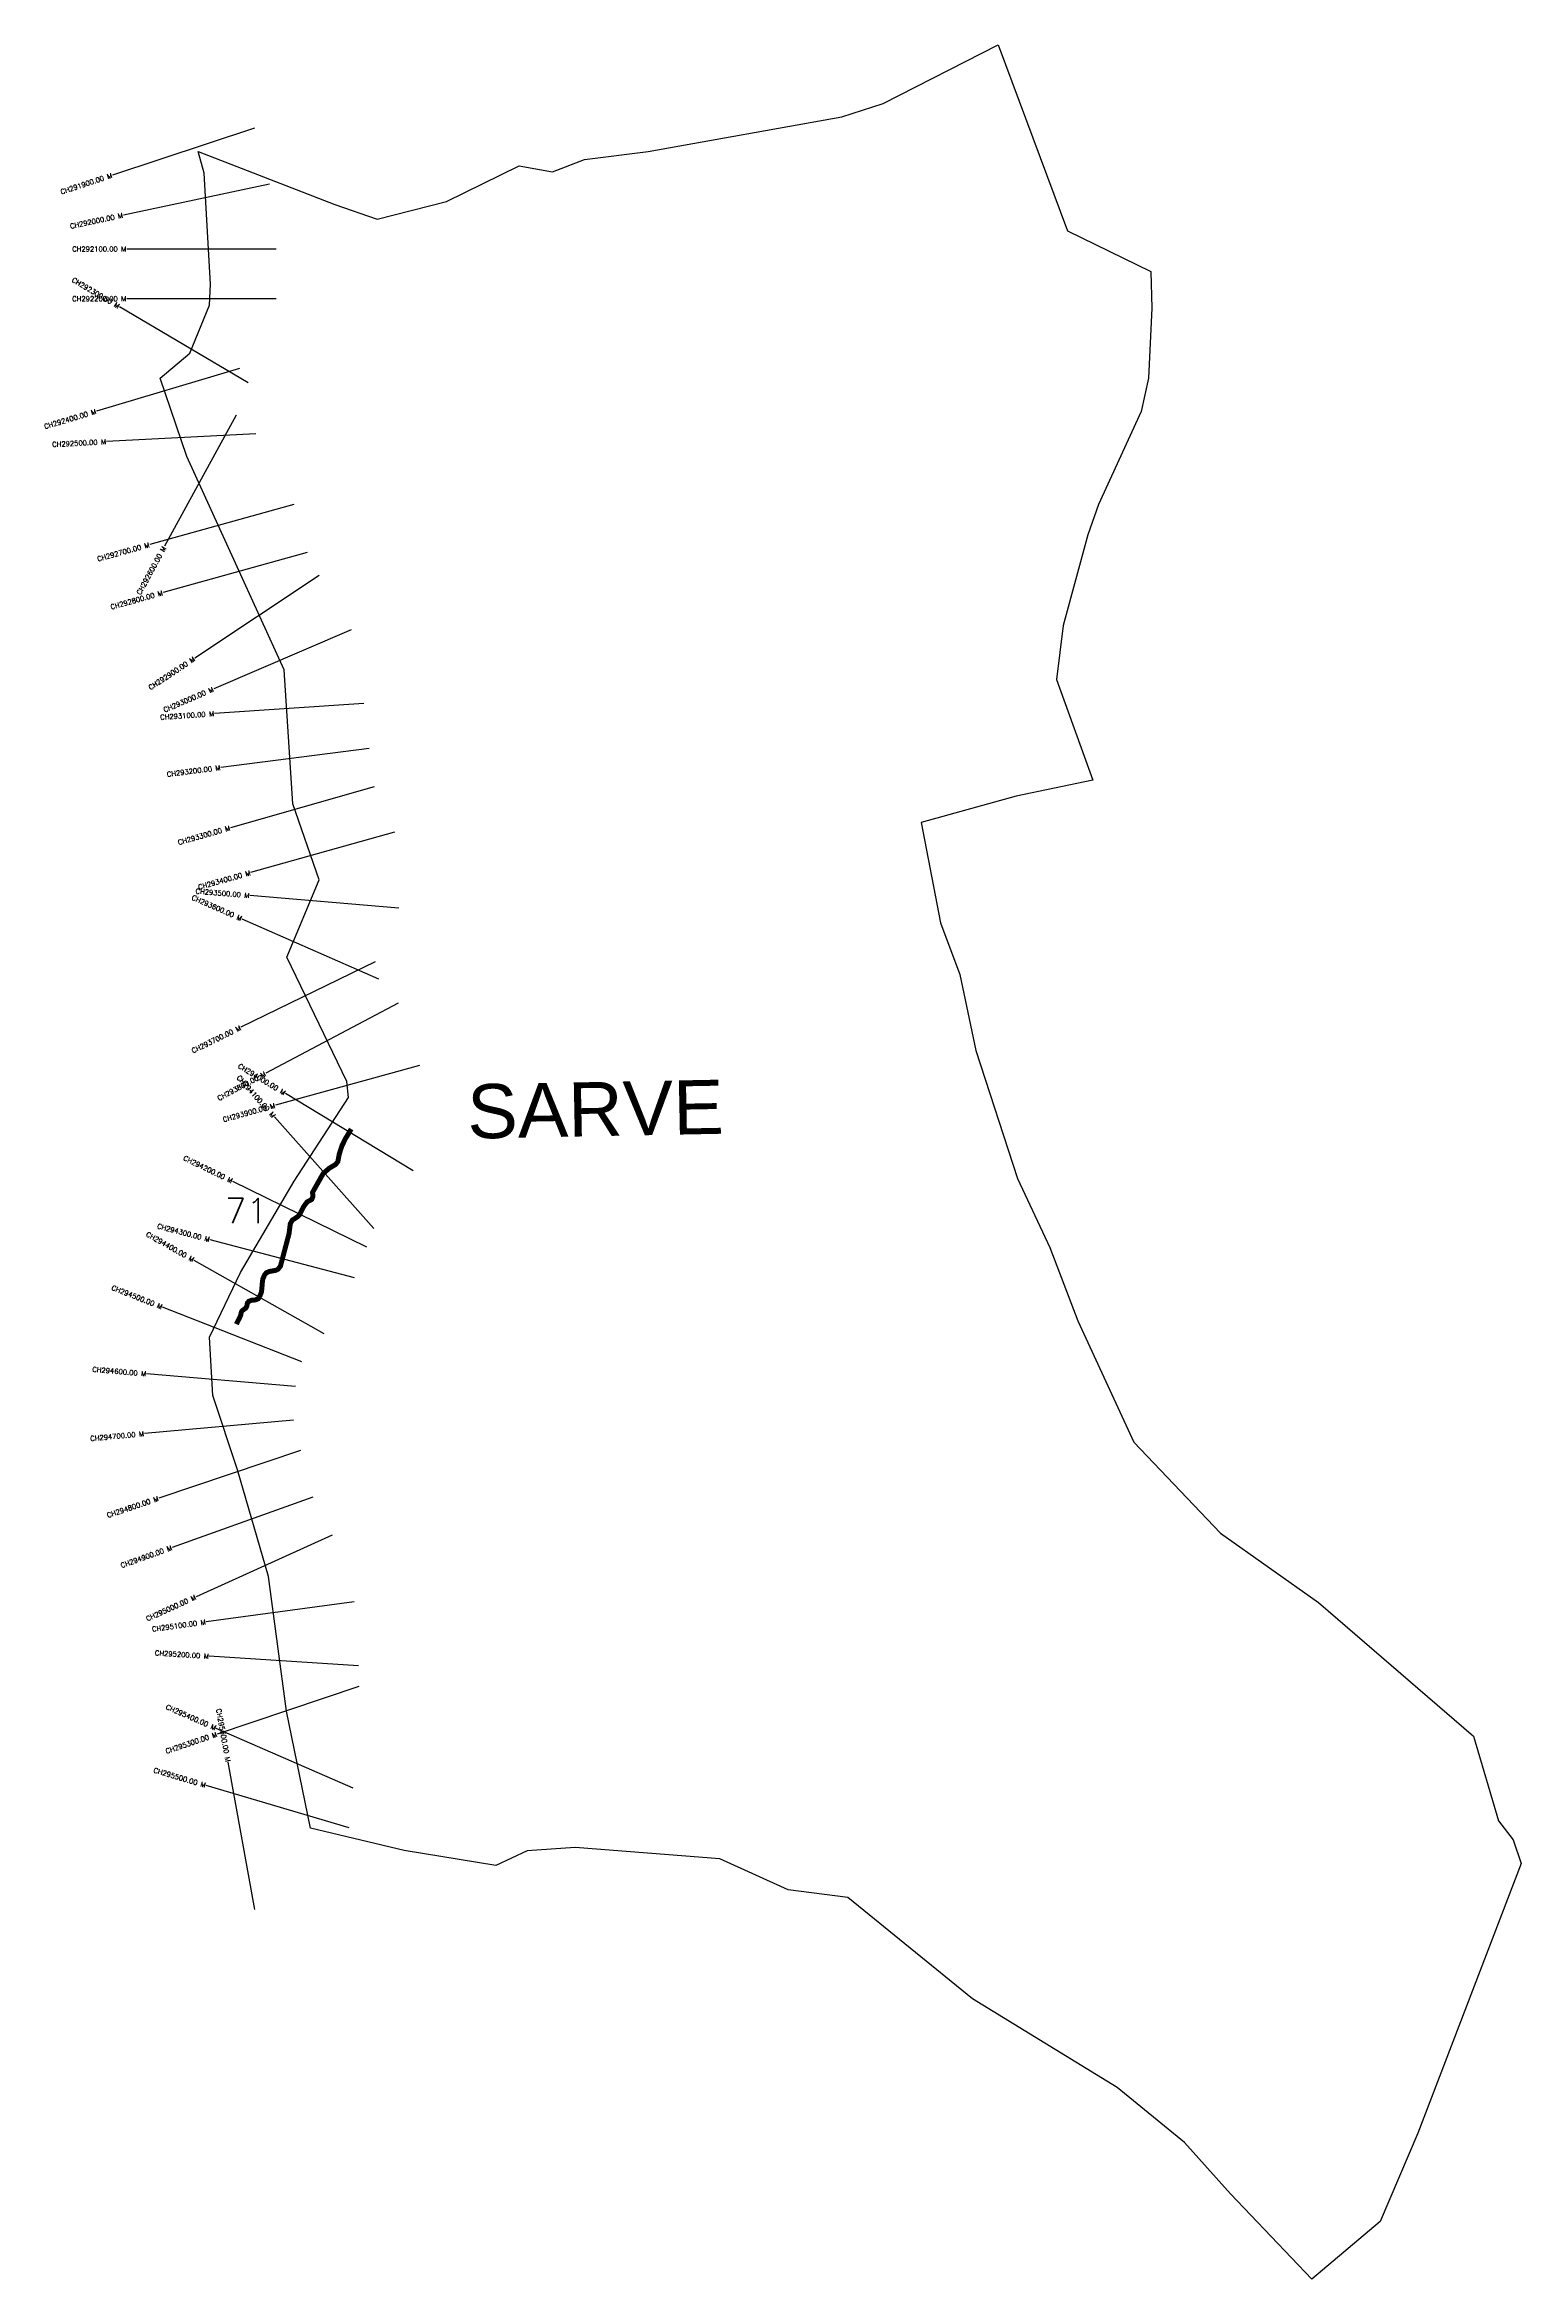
# Model space of a CAD drawing. Header units: metres. Extents: x 281925 to 284889, y 2016393 to 2020881.
import ezdxf
from ezdxf.enums import TextEntityAlignment as Align

# ---------------------------------------------------------------- set-up
doc = ezdxf.new("R2010")
doc.units = ezdxf.units.M
doc.header["$MEASUREMENT"] = 0
for name, color, linetype in [('CS', 134, 'Continuous'), ('CSMark', 6, 'Continuous'), ('UNPROTECTED', 10, 'Continuous'), ('village', 3, 'Continuous'), ('VILLAGE NAME', 250, 'Continuous')]:
    doc.layers.add(name, color=color, linetype=linetype)
doc.styles.get("Standard").update_dxf_attribs({"font": 'simplex.shx'})

msp = doc.modelspace()

# ---------------------------------------------------------------- linework, layer by layer
at = {"color": 6, "flags": 128}
msp.add_lwpolyline([(283978.6, 2020506.8), (284145.9, 2020425.1)], dxfattribs=at)
at = {"layer": 'CS'}
for p, q in [((282345.7, 2020713), (282060.7, 2020619.1)), ((282376.3, 2020600.9), (282082.9, 2020538.7)), ((282389.5, 2020470.5), (282089.5, 2020470.5)), ((282389.5, 2020370.5), (282089.5, 2020370.5)), ((282333.6, 2020201.9), (282075.1, 2020354.2)), ((282316.2, 2020230.8), (282028.8, 2020144.9)), ((282348.7, 2020099.6), (282049.1, 2020083.7)), ((282309, 2020136.8), (282165.4, 2019873.4)), ((282424.9, 2019957.2), (282135.8, 2019876.8)), ((282451.6, 2019860.8), (282162.6, 2019780.5)), ((282475.9, 2019814.8), (282225.9, 2019649)), ((282540.1, 2019705.6), (282264.4, 2019587.3)), ((282565.2, 2019557.6), (282265.9, 2019537.4)), ((282576.2, 2019467.2), (282278.7, 2019429.2)), ((282586.3, 2019390.4), (282297.8, 2019308.3)), ((282627.1, 2019299.3), (282338.3, 2019218.2)), ((282635.7, 2019146.9), (282336.8, 2019171.9)), ((282595.6, 2019003.8), (282321, 2019124.8)), ((282588.6, 2019038.8), (282318.9, 2018907.5)), ((282634.2, 2018955.8), (282369.1, 2018815.2)), ((282677.3, 2018830.5), (282388.1, 2018750.9)), ((282664.9, 2018619.3), (282408.1, 2018774.4)), ((282585.6, 2018503.4), (282385.9, 2018727.3)), ((282571.8, 2018465.9), (282302.4, 2018597.8)), ((282547.1, 2018404.1), (282257, 2018480.7)), ((282485.9, 2018291.6), (282224.8, 2018439.3)), ((282440.8, 2018235.4), (282161.6, 2018345.1)), ((282428.4, 2018185.9), (282129.5, 2018211.3)), ((282424, 2018118.6), (282125.3, 2018091.3)), ((282438.1, 2018057.5), (282153.8, 2017961.7)), ((282463.3, 2017963.6), (282180.7, 2017862.8)), ((282502, 2017887.7), (282228.7, 2017763.9)), ((282546.1, 2017753.3), (282248.8, 2017713.2)), ((282554.7, 2017625.1), (282255.3, 2017644.1)), ((282555.8, 2017583.6), (282271.4, 2017488)), ((282544, 2017379.1), (282269.2, 2017499.4)), ((282346.4, 2017135.9), (282293.2, 2017431.2)), ((282536.3, 2017299.3), (282248.7, 2017384.8))]:
    msp.add_line(p, q, dxfattribs=at)
at = {"layer": 'UNPROTECTED', "const_width": 10, "flags": 128}
msp.add_lwpolyline([(282540.3, 2018703.1), (282535.9, 2018695.8), (282528.6, 2018683.8), (282521.7, 2018669.7), (282516.1, 2018652.5), (282513.5, 2018638), (282509, 2018632), (282495.8, 2018624.2), (282483.7, 2018613.4), (282476.8, 2018601.1), (282467.9, 2018585.4), (282462.6, 2018575.9), (282463.3, 2018567.5), (282460.9, 2018561.7), (282451.4, 2018556.5), (282444.3, 2018546.7), (282436.7, 2018531.2), (282432.4, 2018526.8), (282422.2, 2018520.3), (282417.9, 2018513), (282415.4, 2018493.1), (282398.1, 2018427.7), (282393.3, 2018421.5), (282389, 2018419.3), (282376.1, 2018417.1), (282369.7, 2018414.4), (282366.4, 2018410.2), (282362.9, 2018402.5), (282361.9, 2018396.5), (282361, 2018385.5), (282360.1, 2018376.2), (282357.8, 2018369.8), (282353.5, 2018362.1), (282347.1, 2018359.8), (282340.4, 2018359.3), (282334.7, 2018357.1), (282331.7, 2018354), (282331.2, 2018350.3), (282330.4, 2018346.8), (282328.1, 2018343), (282322.2, 2018339), (282320.3, 2018336.8), (282319.1, 2018333.7), (282318.6, 2018329.8), (282316.1, 2018324), (282311.6, 2018315.3), (282309.8, 2018311.1)], dxfattribs=at)
at = {"layer": 'village', "color": 6}
for points in [[(283723.1, 2019117.4, 0), (283762.2, 2019013.3, 0), (283794.3, 2018860.5, 0), (283878.2, 2018603.8, 0), (283942.6, 2018465.2, 0), (283999.3, 2018317.9, 0), (284111.3, 2018074.3, 0), (284285.4, 2017891.7, 0), (284482.1, 2017752.1, 0), (284793.3, 2017483.7, 0), (284843.3, 2017313.4, 0), (284873.3, 2017275.8, 0), (284889.4, 2017227.8, 0), (284681.7, 2016686.3, 0), (284606.1, 2016508.8, 0), (284468.9, 2016392.9, 0), (284305.5, 2016564.6, 0), (284213.4, 2016667.7, 0), (284078.2, 2016778, 0), (283787.7, 2016956.1, 0), (283537.4, 2017159.6, 0), (283417.6, 2017174.8, 0), (283280, 2017237.3, 0), (282989.8, 2017259.8, 0), (282893.4, 2017253.6, 0), (282830.4, 2017224.3, 0), (282646.3, 2017254.2, 0), (282458.2, 2017299.2, 0), (282410.5, 2017533.9, 0), (282374.1, 2017804.1, 0), (282312, 2018018.7, 0), (282262.6, 2018168.1, 0), (282255.5, 2018285.1, 0), (282317.8, 2018415, 0), (282425.8, 2018598.6, 0), (282534.7, 2018766.7, 0), (282531.4, 2018798.5, 0), (282410.9, 2019048.4, 0), (282476, 2019203.7, 0), (282423.1, 2019356.5, 0), (282405.6, 2019625.5, 0), (282210.1, 2020053.6, 0), (282156.3, 2020211, 0), (282216.1, 2020261.6, 0), (282255.4, 2020357.7, 0), (282257.9, 2020399.7, 0), (282245.2, 2020622.9, 0), (282232.9, 2020666.3, 0), (282507.2, 2020560, 0), (282592.5, 2020530.7, 0), (282731.2, 2020566.2, 0), (282877.5, 2020637.8, 0), (282944.1, 2020625.5, 0), (283008.5, 2020650.4, 0), (283136.5, 2020666.7, 0), (283525.5, 2020735.8, 0), (283608.3, 2020762.7, 0), (283838.8, 2020880.9, 0), (283978.6, 2020506.8, 0)], [(284145.9, 2020425.1, 0), (284147.9, 2020351.4, 0), (284140.7, 2020211.2, 0), (284126.5, 2020144, 0), (284040.8, 2019957.4, 0), (284018.9, 2019896.6, 0), (283969.6, 2019714.6, 0), (283956.4, 2019605.8, 0), (284029.3, 2019404, 0), (283875.2, 2019371.6, 0), (283684.8, 2019318.5, 0), (283723.1, 2019117.4, 0)]]:
    msp.add_polyline3d(points, dxfattribs=at)

# ---------------------------------------------------------------- texts
at = {"insert": (282286.9, 2018564.2), "char_height": 50, "attachment_point": 1}
msp.add_mtext_dynamic_manual_height_columns('71', width=70.183, gutter_width=1, heights=[0], dxfattribs=at)
at = {"layer": 'CSMark'}
for s, rotation, p in [('CH291900.00 M', 18.2479, (282059.8, 2020618.8)), ('CH292000.00 M', 11.9606, (282081.9, 2020538.5)), ('CH292300.00 M', 329.4999, (282074.2, 2020354.7)), ('CH292400.00 M', 16.6315, (282027.8, 2020144.6)), ('CH292500.00 M', 3.0456, (282048.1, 2020083.6)), ('CH292700.00 M', 15.5392, (282134.9, 2019876.6)), ('CH292600.00 M', 61.4048, (282164.9, 2019872.5)), ('CH292800.00 M', 15.5392, (282161.6, 2019780.2)), ('CH292900.00 M', 33.5488, (282225.1, 2019648.4)), ('CH293000.00 M', 23.2327, (282263.5, 2019586.9)), ('CH293100.00 M', 3.8709, (282264.9, 2019537.3)), ('CH293200.00 M', 7.27, (282277.7, 2019429.1)), ('CH293300.00 M', 15.8871, (282296.8, 2019308)), ('CH293400.00 M', 15.6914, (282337.4, 2019217.9)), ('CH293600.00 M', 336.2164, (282320.1, 2019125.2)), ('CH293500.00 M', 355.2175, (282335.8, 2019172)), ('CH293700.00 M', 25.9635, (282318, 2018907.1)), ('CH293800.00 M', 27.9288, (282368.2, 2018814.8)), ('CH294100.00 M', 311.7211, (282385.3, 2018728)), ('CH294000.00 M', 328.8798, (282407.2, 2018774.9)), ('CH293900.00 M', 15.3965, (282387.1, 2018750.6)), ('CH294200.00 M', 333.9203, (282301.5, 2018598.3)), ('CH294400.00 M', 330.5166, (282223.9, 2018439.8)), ('CH294300.00 M', 345.2158, (282256, 2018481)), ('CH294500.00 M', 338.5396, (282160.7, 2018345.5)), ('CH294600.00 M', 355.1323, (282128.5, 2018211.4)), ('CH294700.00 M', 5.2262, (282124.3, 2018091.2)), ('CH294800.00 M', 18.615, (282152.9, 2017961.4)), ('CH294900.00 M', 19.637, (282179.8, 2017862.5)), ('CH295000.00 M', 24.3548, (282227.8, 2017763.5)), ('CH295100.00 M', 7.6887, (282247.8, 2017713)), ('CH295200.00 M', 356.3526, (282254.3, 2017644.2)), ('CH295400.00 M', 336.3573, (282268.3, 2017499.8)), ('CH295600.00 M', 280.1998, (282293.1, 2017432.2)), ('CH295300.00 M', 18.5812, (282270.5, 2017487.7)), ('CH295500.00 M', 343.4517, (282247.8, 2017385))]:
    msp.add_text(s, height=10, rotation=rotation, dxfattribs=at).set_placement(p, align=Align.MIDDLE_RIGHT)
for s, p in [('CH292100.00 M', (282088.5, 2020470.5)), ('CH292200.00 M', (282088.5, 2020370.5))]:
    msp.add_text(s, height=10, dxfattribs=at).set_placement(p, align=Align.MIDDLE_RIGHT)
at = {"layer": 'VILLAGE NAME', "insert": (282772, 2018792.5), "char_height": 108.748, "attachment_point": 1, "rotation": 1.1028}
msp.add_mtext_dynamic_manual_height_columns('{\\fArial|b0|i0|c0|p34;SARVE}', width=726.929, gutter_width=543.7, heights=[0], dxfattribs=at)

doc.saveas('drawing.dxf')
